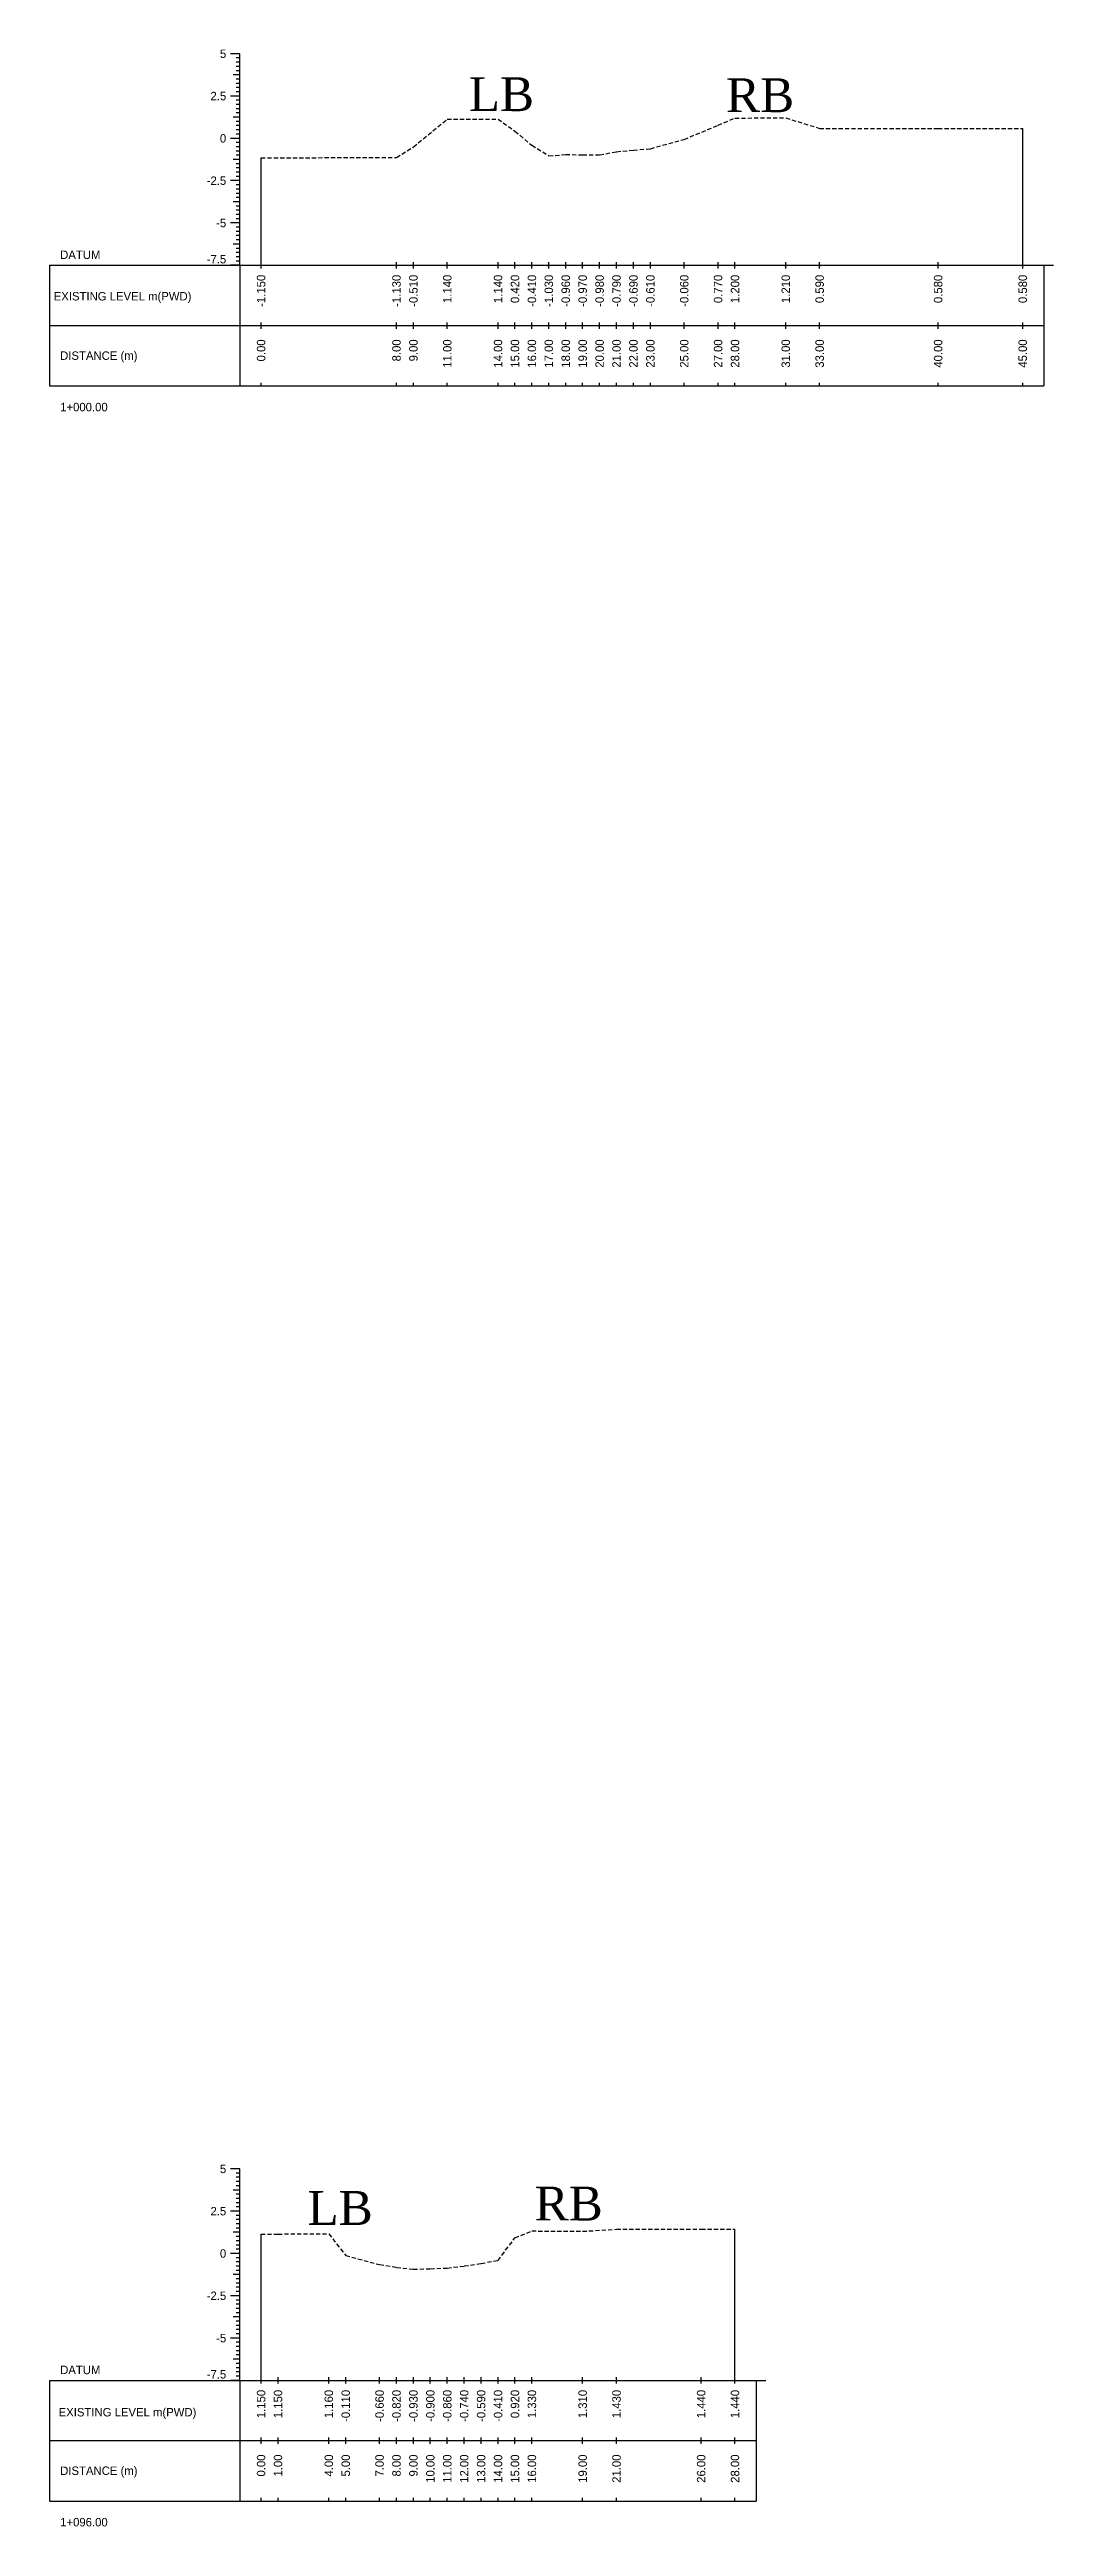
# Model space of a CAD drawing. Header units: inches. Extents: x 2917 to 4535, y -1482 to -1060.
# Drawn here: x 3397.8 to 3457.1, y -1482.3 to -1336 of the extents above; entities that cross this region are included whole.
import ezdxf
from ezdxf.enums import TextEntityAlignment as Align

# ---------------------------------------------------------------- set-up
doc = ezdxf.new("R2010")
doc.units = ezdxf.units.IN
doc.header["$MEASUREMENT"] = 0
doc.linetypes.add('HIDDEN', pattern=[0.375, 0.25, -0.125])
doc.layers.add('CS_Drawing', color=7, linetype='Continuous')
doc.layers.add('GL', color=3, linetype='HIDDEN')
doc.styles.add('romans', font='romans.shx')

msp = doc.modelspace()

# ---------------------------------------------------------------- texts
at = {"char_height": 2, "width": 27.1477, "attachment_point": 1, "style": 'romans'}
for s, insert in [('{\\fTimes New Roman|b0|i0|c0|p18;LB}', (3422.55, -1337.59)), ('{\\fTimes New Roman|b0|i0|c0|p18;RB}', (3437.75, -1337.65)), ('{\\fTimes New Roman|b0|i0|c0|p18;RB}', (3426.44, -1462.25)), ('{\\fTimes New Roman|b0|i0|c0|p18;LB}', (3413.02, -1462.51))]:
    msp.add_mtext(s, dxfattribs=dict(at, insert=insert))
at = {"layer": 'CS_Drawing'}
for s, p in [('5', (3408.22, -1336.2)), ('2.5', (3408.22, -1338.7)), ('0', (3408.22, -1341.2)), ('-2.5', (3408.22, -1343.7)), ('-5', (3408.22, -1346.2)), ('5', (3408.22, -1461.2)), ('2.5', (3408.22, -1463.7)), ('0', (3408.22, -1466.2)), ('-2.5', (3408.22, -1468.7)), ('-5', (3408.22, -1471.2))]:
    msp.add_text(s, height=0.5, dxfattribs=at).set_placement(p, align=Align.MIDDLE_RIGHT)
for s, p in [('DATUM', (3398.41, -1348.08)), ('EXISTING LEVEL m(PWD)', (3398.03, -1350.53)), ('DISTANCE (m)', (3398.41, -1354.04)), ('1+000.00', (3398.41, -1357.08)), ('DATUM', (3398.41, -1473.08)), ('EXISTING LEVEL m(PWD)', (3398.32, -1475.58)), ('DISTANCE (m)', (3398.41, -1479.04)), ('1+096.00', (3398.41, -1482.08))]:
    msp.add_text(s, height=0.5, dxfattribs=at).set_placement(p, align=Align.MIDDLE_LEFT)
for p in [(3408.22, -1348.59), (3408.22, -1473.59)]:
    msp.add_text('-7.5', height=0.5, dxfattribs=at).set_placement(p, align=Align.RIGHT)
for s, p in [('-1.150', (3410.28, -1349.26)), ('-1.130', (3418.28, -1349.26)), ('-0.510', (3419.28, -1349.26)), ('1.140', (3421.28, -1349.26)), ('1.140', (3424.28, -1349.26)), ('0.420', (3425.28, -1349.26)), ('-0.410', (3426.28, -1349.26)), ('-1.030', (3427.28, -1349.26)), ('-0.960', (3428.28, -1349.26)), ('-0.970', (3429.28, -1349.26)), ('-0.980', (3430.28, -1349.26)), ('-0.790', (3431.28, -1349.26)), ('-0.690', (3432.28, -1349.26)), ('-0.610', (3433.28, -1349.26)), ('-0.060', (3435.28, -1349.26)), ('0.770', (3437.28, -1349.26)), ('1.200', (3438.28, -1349.26)), ('1.210', (3441.28, -1349.26)), ('0.590', (3443.28, -1349.26)), ('0.580', (3450.28, -1349.26)), ('0.580', (3455.28, -1349.26)), ('0.00', (3410.28, -1353.08)), ('8.00', (3418.28, -1353.08)), ('9.00', (3419.28, -1353.08)), ('11.00', (3421.28, -1353.08)), ('14.00', (3424.28, -1353.08)), ('15.00', (3425.28, -1353.08)), ('16.00', (3426.28, -1353.08)), ('17.00', (3427.28, -1353.08)), ('18.00', (3428.28, -1353.08)), ('19.00', (3429.28, -1353.08)), ('20.00', (3430.28, -1353.08)), ('21.00', (3431.28, -1353.08)), ('22.00', (3432.28, -1353.08)), ('23.00', (3433.28, -1353.08)), ('25.00', (3435.28, -1353.08)), ('27.00', (3437.28, -1353.08)), ('28.00', (3438.28, -1353.08)), ('31.00', (3441.28, -1353.08)), ('33.00', (3443.28, -1353.08)), ('40.00', (3450.28, -1353.08)), ('45.00', (3455.28, -1353.08)), ('1.150', (3410.28, -1474.26)), ('1.150', (3411.28, -1474.26)), ('1.160', (3414.28, -1474.26)), ('-0.110', (3415.28, -1474.26)), ('-0.660', (3417.28, -1474.26)), ('-0.820', (3418.28, -1474.26)), ('-0.930', (3419.28, -1474.26)), ('-0.900', (3420.28, -1474.26)), ('-0.860', (3421.28, -1474.26)), ('-0.740', (3422.28, -1474.26)), ('-0.590', (3423.28, -1474.26)), ('-0.410', (3424.28, -1474.26)), ('0.920', (3425.28, -1474.26)), ('1.330', (3426.28, -1474.26)), ('1.310', (3429.28, -1474.26)), ('1.430', (3431.28, -1474.26)), ('1.440', (3436.28, -1474.26)), ('1.440', (3438.28, -1474.26)), ('0.00', (3410.28, -1478.08)), ('1.00', (3411.28, -1478.08)), ('4.00', (3414.28, -1478.08)), ('5.00', (3415.28, -1478.08)), ('7.00', (3417.28, -1478.08)), ('8.00', (3418.28, -1478.08)), ('9.00', (3419.28, -1478.08)), ('10.00', (3420.28, -1478.08)), ('11.00', (3421.28, -1478.08)), ('12.00', (3422.28, -1478.08)), ('13.00', (3423.28, -1478.08)), ('14.00', (3424.28, -1478.08)), ('15.00', (3425.28, -1478.08)), ('16.00', (3426.28, -1478.08)), ('19.00', (3429.28, -1478.08)), ('21.00', (3431.28, -1478.08)), ('26.00', (3436.28, -1478.08)), ('28.00', (3438.28, -1478.08))]:
    msp.add_text(s, height=0.5, rotation=90, dxfattribs=at).set_placement(p, align=Align.MIDDLE_RIGHT)

# ---------------------------------------------------------------- linework, layer by layer
at = {"layer": 'CS_Drawing'}
for p, q in [((3409.03, -1336.2), (3408.47, -1336.2)), ((3409.03, -1336.2), (3408.64, -1336.2)), ((3409.03, -1336.2), (3408.81, -1336.2)), ((3409.03, -1336.45), (3408.81, -1336.45)), ((3409.03, -1348.7), (3409.03, -1336.2)), ((3409.03, -1337.45), (3408.64, -1337.45)), ((3409.03, -1336.7), (3408.81, -1336.7)), ((3409.03, -1336.95), (3408.81, -1336.95)), ((3409.03, -1337.2), (3408.81, -1337.2)), ((3409.03, -1337.45), (3408.81, -1337.45)), ((3409.03, -1337.7), (3408.81, -1337.7)), ((3409.03, -1338.7), (3408.47, -1338.7)), ((3409.03, -1338.7), (3408.64, -1338.7)), ((3409.03, -1337.95), (3408.81, -1337.95)), ((3409.03, -1338.2), (3408.81, -1338.2)), ((3409.03, -1338.45), (3408.81, -1338.45)), ((3409.03, -1338.7), (3408.81, -1338.7)), ((3409.03, -1338.95), (3408.81, -1338.95)), ((3409.03, -1339.2), (3408.81, -1339.2)), ((3409.03, -1339.95), (3408.64, -1339.95)), ((3409.03, -1339.45), (3408.81, -1339.45)), ((3409.03, -1339.7), (3408.81, -1339.7)), ((3409.03, -1339.95), (3408.81, -1339.95)), ((3409.03, -1340.2), (3408.81, -1340.2)), ((3409.03, -1340.45), (3408.81, -1340.45)), ((3409.03, -1340.7), (3408.81, -1340.7)), ((3455.28, -1348.7), (3455.28, -1340.62)), ((3409.03, -1341.2), (3408.47, -1341.2)), ((3409.03, -1341.2), (3408.64, -1341.2)), ((3409.03, -1340.95), (3408.81, -1340.95)), ((3409.03, -1341.2), (3408.81, -1341.2)), ((3409.03, -1341.45), (3408.81, -1341.45)), ((3409.03, -1341.7), (3408.81, -1341.7)), ((3409.03, -1341.95), (3408.81, -1341.95)), ((3409.03, -1342.2), (3408.81, -1342.2)), ((3409.03, -1343.7), (3408.47, -1343.7)), ((3409.03, -1342.45), (3408.64, -1342.45)), ((3409.03, -1343.7), (3408.64, -1343.7)), ((3409.03, -1342.45), (3408.81, -1342.45)), ((3409.03, -1342.7), (3408.81, -1342.7)), ((3409.03, -1342.95), (3408.81, -1342.95)), ((3409.03, -1343.2), (3408.81, -1343.2)), ((3409.03, -1343.45), (3408.81, -1343.45)), ((3409.03, -1343.7), (3408.81, -1343.7)), ((3410.28, -1348.7), (3410.28, -1342.35)), ((3409.03, -1344.95), (3408.64, -1344.95)), ((3409.03, -1343.95), (3408.81, -1343.95)), ((3409.03, -1344.2), (3408.81, -1344.2)), ((3409.03, -1344.45), (3408.81, -1344.45)), ((3409.03, -1344.7), (3408.81, -1344.7)), ((3409.03, -1344.95), (3408.81, -1344.95)), ((3409.03, -1345.2), (3408.81, -1345.2)), ((3409.03, -1346.2), (3408.47, -1346.2)), ((3409.03, -1346.2), (3408.64, -1346.2)), ((3409.03, -1345.45), (3408.81, -1345.45)), ((3409.03, -1345.7), (3408.81, -1345.7)), ((3409.03, -1345.95), (3408.81, -1345.95)), ((3409.03, -1346.2), (3408.81, -1346.2)), ((3409.03, -1346.45), (3408.81, -1346.45)), ((3409.03, -1346.7), (3408.81, -1346.7)), ((3409.03, -1347.45), (3408.64, -1347.45)), ((3409.03, -1346.95), (3408.81, -1346.95)), ((3409.03, -1347.2), (3408.81, -1347.2)), ((3409.03, -1347.45), (3408.81, -1347.45)), ((3409.03, -1347.7), (3408.81, -1347.7)), ((3409.03, -1347.95), (3408.81, -1347.95)), ((3397.78, -1348.7), (3409.03, -1348.7)), ((3397.78, -1348.7), (3397.78, -1355.83)), ((3409.03, -1348.7), (3408.47, -1348.7)), ((3409.03, -1348.7), (3408.64, -1348.7)), ((3409.03, -1348.2), (3408.81, -1348.2)), ((3409.03, -1348.45), (3408.81, -1348.45)), ((3409.03, -1348.7), (3408.81, -1348.7)), ((3409.03, -1348.7), (3456.53, -1348.7)), ((3409.03, -1348.7), (3409.03, -1355.83)), ((3410.28, -1348.89), (3410.28, -1348.51)), ((3418.28, -1348.89), (3418.28, -1348.51)), ((3419.28, -1348.89), (3419.28, -1348.51)), ((3421.28, -1348.89), (3421.28, -1348.51)), ((3424.28, -1348.89), (3424.28, -1348.51)), ((3425.28, -1348.89), (3425.28, -1348.51)), ((3426.28, -1348.89), (3426.28, -1348.51)), ((3427.28, -1348.89), (3427.28, -1348.51)), ((3428.28, -1348.89), (3428.28, -1348.51)), ((3429.28, -1348.89), (3429.28, -1348.51)), ((3430.28, -1348.89), (3430.28, -1348.51)), ((3431.28, -1348.89), (3431.28, -1348.51)), ((3432.28, -1348.89), (3432.28, -1348.51)), ((3433.28, -1348.89), (3433.28, -1348.51)), ((3435.28, -1348.89), (3435.28, -1348.51)), ((3437.28, -1348.89), (3437.28, -1348.51)), ((3438.28, -1348.89), (3438.28, -1348.51)), ((3441.28, -1348.89), (3441.28, -1348.51)), ((3443.28, -1348.89), (3443.28, -1348.51)), ((3450.28, -1348.89), (3450.28, -1348.51)), ((3455.28, -1348.89), (3455.28, -1348.51)), ((3456.53, -1348.7), (3457.1, -1348.7)), ((3456.53, -1348.7), (3456.93, -1348.7)), ((3456.53, -1348.7), (3456.76, -1348.7)), ((3456.53, -1348.7), (3456.53, -1355.83)), ((3397.78, -1352.26), (3409.03, -1352.26)), ((3409.03, -1352.26), (3456.53, -1352.26)), ((3409.03, -1352.26), (3456.53, -1352.26)), ((3410.28, -1352.45), (3410.28, -1352.08)), ((3418.28, -1352.45), (3418.28, -1352.08)), ((3419.28, -1352.45), (3419.28, -1352.08)), ((3421.28, -1352.45), (3421.28, -1352.08)), ((3424.28, -1352.45), (3424.28, -1352.08)), ((3425.28, -1352.45), (3425.28, -1352.08)), ((3426.28, -1352.45), (3426.28, -1352.08)), ((3427.28, -1352.45), (3427.28, -1352.08)), ((3428.28, -1352.45), (3428.28, -1352.08)), ((3429.28, -1352.45), (3429.28, -1352.08)), ((3430.28, -1352.45), (3430.28, -1352.08)), ((3431.28, -1352.45), (3431.28, -1352.08)), ((3432.28, -1352.45), (3432.28, -1352.08)), ((3433.28, -1352.45), (3433.28, -1352.08)), ((3435.28, -1352.45), (3435.28, -1352.08)), ((3437.28, -1352.45), (3437.28, -1352.08)), ((3438.28, -1352.45), (3438.28, -1352.08)), ((3441.28, -1352.45), (3441.28, -1352.08)), ((3443.28, -1352.45), (3443.28, -1352.08)), ((3450.28, -1352.45), (3450.28, -1352.08)), ((3455.28, -1352.45), (3455.28, -1352.08)), ((3397.78, -1355.83), (3409.03, -1355.83)), ((3409.03, -1355.83), (3456.53, -1355.83)), ((3410.28, -1355.83), (3410.28, -1355.64)), ((3418.28, -1355.83), (3418.28, -1355.64)), ((3419.28, -1355.83), (3419.28, -1355.64)), ((3421.28, -1355.83), (3421.28, -1355.64)), ((3424.28, -1355.83), (3424.28, -1355.64)), ((3425.28, -1355.83), (3425.28, -1355.64)), ((3426.28, -1355.83), (3426.28, -1355.64)), ((3427.28, -1355.83), (3427.28, -1355.64)), ((3428.28, -1355.83), (3428.28, -1355.64)), ((3429.28, -1355.83), (3429.28, -1355.64)), ((3430.28, -1355.83), (3430.28, -1355.64)), ((3431.28, -1355.83), (3431.28, -1355.64)), ((3432.28, -1355.83), (3432.28, -1355.64)), ((3433.28, -1355.83), (3433.28, -1355.64)), ((3435.28, -1355.83), (3435.28, -1355.64)), ((3437.28, -1355.83), (3437.28, -1355.64)), ((3438.28, -1355.83), (3438.28, -1355.64)), ((3441.28, -1355.83), (3441.28, -1355.64)), ((3443.28, -1355.83), (3443.28, -1355.64)), ((3450.28, -1355.83), (3450.28, -1355.64)), ((3455.28, -1355.83), (3455.28, -1355.64)), ((3409.03, -1461.2), (3408.47, -1461.2)), ((3409.03, -1461.2), (3408.64, -1461.2)), ((3409.03, -1461.2), (3408.81, -1461.2)), ((3409.03, -1461.45), (3408.81, -1461.45)), ((3409.03, -1461.7), (3408.81, -1461.7)), ((3409.03, -1461.95), (3408.81, -1461.95)), ((3409.03, -1462.2), (3408.81, -1462.2)), ((3409.03, -1473.7), (3409.03, -1461.2)), ((3409.03, -1463.7), (3408.47, -1463.7)), ((3409.03, -1462.45), (3408.64, -1462.45)), ((3409.03, -1463.7), (3408.64, -1463.7)), ((3409.03, -1462.45), (3408.81, -1462.45)), ((3409.03, -1462.7), (3408.81, -1462.7)), ((3409.03, -1462.95), (3408.81, -1462.95)), ((3409.03, -1463.2), (3408.81, -1463.2)), ((3409.03, -1463.45), (3408.81, -1463.45)), ((3409.03, -1463.7), (3408.81, -1463.7)), ((3409.03, -1464.95), (3408.64, -1464.95)), ((3409.03, -1463.95), (3408.81, -1463.95)), ((3409.03, -1464.2), (3408.81, -1464.2)), ((3409.03, -1464.45), (3408.81, -1464.45)), ((3409.03, -1464.7), (3408.81, -1464.7)), ((3409.03, -1464.95), (3408.81, -1464.95)), ((3409.03, -1465.2), (3408.81, -1465.2)), ((3410.28, -1473.7), (3410.28, -1465.05)), ((3438.28, -1473.7), (3438.28, -1464.76)), ((3409.03, -1466.2), (3408.47, -1466.2)), ((3409.03, -1466.2), (3408.64, -1466.2)), ((3409.03, -1465.45), (3408.81, -1465.45)), ((3409.03, -1465.7), (3408.81, -1465.7)), ((3409.03, -1465.95), (3408.81, -1465.95)), ((3409.03, -1466.2), (3408.81, -1466.2)), ((3409.03, -1466.45), (3408.81, -1466.45)), ((3409.03, -1466.7), (3408.81, -1466.7)), ((3409.03, -1467.45), (3408.64, -1467.45)), ((3409.03, -1466.95), (3408.81, -1466.95)), ((3409.03, -1467.2), (3408.81, -1467.2)), ((3409.03, -1467.45), (3408.81, -1467.45)), ((3409.03, -1467.7), (3408.81, -1467.7)), ((3409.03, -1467.95), (3408.81, -1467.95)), ((3409.03, -1468.2), (3408.81, -1468.2)), ((3409.03, -1468.7), (3408.47, -1468.7)), ((3409.03, -1468.7), (3408.64, -1468.7)), ((3409.03, -1468.45), (3408.81, -1468.45)), ((3409.03, -1468.7), (3408.81, -1468.7)), ((3409.03, -1468.95), (3408.81, -1468.95)), ((3409.03, -1469.2), (3408.81, -1469.2)), ((3409.03, -1469.45), (3408.81, -1469.45)), ((3409.03, -1469.95), (3408.64, -1469.95)), ((3409.03, -1469.7), (3408.81, -1469.7)), ((3409.03, -1469.95), (3408.81, -1469.95)), ((3409.03, -1470.2), (3408.81, -1470.2)), ((3409.03, -1470.45), (3408.81, -1470.45)), ((3409.03, -1470.7), (3408.81, -1470.7)), ((3409.03, -1470.95), (3408.81, -1470.95)), ((3409.03, -1471.2), (3408.47, -1471.2)), ((3409.03, -1471.2), (3408.64, -1471.2)), ((3409.03, -1472.45), (3408.64, -1472.45)), ((3409.03, -1471.2), (3408.81, -1471.2)), ((3409.03, -1471.45), (3408.81, -1471.45)), ((3409.03, -1471.7), (3408.81, -1471.7)), ((3409.03, -1471.95), (3408.81, -1471.95)), ((3409.03, -1472.2), (3408.81, -1472.2)), ((3409.03, -1472.45), (3408.81, -1472.45)), ((3397.78, -1473.7), (3409.03, -1473.7)), ((3397.78, -1473.7), (3397.78, -1480.83)), ((3409.03, -1473.7), (3408.47, -1473.7)), ((3409.03, -1473.7), (3408.64, -1473.7)), ((3409.03, -1472.7), (3408.81, -1472.7)), ((3409.03, -1472.95), (3408.81, -1472.95)), ((3409.03, -1473.2), (3408.81, -1473.2)), ((3409.03, -1473.45), (3408.81, -1473.45)), ((3409.03, -1473.7), (3408.81, -1473.7)), ((3409.03, -1473.7), (3439.53, -1473.7)), ((3409.03, -1473.7), (3409.03, -1480.83)), ((3410.28, -1473.89), (3410.28, -1473.51)), ((3411.28, -1473.89), (3411.28, -1473.51)), ((3414.28, -1473.89), (3414.28, -1473.51)), ((3415.28, -1473.89), (3415.28, -1473.51)), ((3417.28, -1473.89), (3417.28, -1473.51)), ((3418.28, -1473.89), (3418.28, -1473.51)), ((3419.28, -1473.89), (3419.28, -1473.51)), ((3420.28, -1473.89), (3420.28, -1473.51)), ((3421.28, -1473.89), (3421.28, -1473.51)), ((3422.28, -1473.89), (3422.28, -1473.51)), ((3423.28, -1473.89), (3423.28, -1473.51)), ((3424.28, -1473.89), (3424.28, -1473.51)), ((3425.28, -1473.89), (3425.28, -1473.51)), ((3426.28, -1473.89), (3426.28, -1473.51)), ((3429.28, -1473.89), (3429.28, -1473.51)), ((3431.28, -1473.89), (3431.28, -1473.51)), ((3436.28, -1473.89), (3436.28, -1473.51)), ((3438.28, -1473.89), (3438.28, -1473.51)), ((3439.53, -1473.7), (3440.1, -1473.7)), ((3439.53, -1473.7), (3439.93, -1473.7)), ((3439.53, -1473.7), (3439.76, -1473.7)), ((3439.53, -1473.7), (3439.53, -1480.83)), ((3397.78, -1477.26), (3409.03, -1477.26)), ((3409.03, -1477.26), (3439.53, -1477.26)), ((3409.03, -1477.26), (3439.53, -1477.26)), ((3410.28, -1477.45), (3410.28, -1477.08)), ((3411.28, -1477.45), (3411.28, -1477.08)), ((3414.28, -1477.45), (3414.28, -1477.08)), ((3415.28, -1477.45), (3415.28, -1477.08)), ((3417.28, -1477.45), (3417.28, -1477.08)), ((3418.28, -1477.45), (3418.28, -1477.08)), ((3419.28, -1477.45), (3419.28, -1477.08)), ((3420.28, -1477.45), (3420.28, -1477.08)), ((3421.28, -1477.45), (3421.28, -1477.08)), ((3422.28, -1477.45), (3422.28, -1477.08)), ((3423.28, -1477.45), (3423.28, -1477.08)), ((3424.28, -1477.45), (3424.28, -1477.08)), ((3425.28, -1477.45), (3425.28, -1477.08)), ((3426.28, -1477.45), (3426.28, -1477.08)), ((3429.28, -1477.45), (3429.28, -1477.08)), ((3431.28, -1477.45), (3431.28, -1477.08)), ((3436.28, -1477.45), (3436.28, -1477.08)), ((3438.28, -1477.45), (3438.28, -1477.08)), ((3397.78, -1480.83), (3409.03, -1480.83)), ((3409.03, -1480.83), (3439.53, -1480.83)), ((3410.28, -1480.83), (3410.28, -1480.64)), ((3411.28, -1480.83), (3411.28, -1480.64)), ((3414.28, -1480.83), (3414.28, -1480.64)), ((3415.28, -1480.83), (3415.28, -1480.64)), ((3417.28, -1480.83), (3417.28, -1480.64)), ((3418.28, -1480.83), (3418.28, -1480.64)), ((3419.28, -1480.83), (3419.28, -1480.64)), ((3420.28, -1480.83), (3420.28, -1480.64)), ((3421.28, -1480.83), (3421.28, -1480.64)), ((3422.28, -1480.83), (3422.28, -1480.64)), ((3423.28, -1480.83), (3423.28, -1480.64)), ((3424.28, -1480.83), (3424.28, -1480.64)), ((3425.28, -1480.83), (3425.28, -1480.64)), ((3426.28, -1480.83), (3426.28, -1480.64)), ((3429.28, -1480.83), (3429.28, -1480.64)), ((3431.28, -1480.83), (3431.28, -1480.64)), ((3436.28, -1480.83), (3436.28, -1480.64)), ((3438.28, -1480.83), (3438.28, -1480.64))]:
    msp.add_line(p, q, dxfattribs=at)
at = {"layer": 'GL'}
for points in [[(3410.28, -1342.35), (3418.28, -1342.33), (3419.28, -1341.71), (3421.28, -1340.06), (3424.28, -1340.06), (3425.28, -1340.78), (3426.28, -1341.61), (3427.28, -1342.23), (3428.28, -1342.16), (3429.28, -1342.17), (3430.28, -1342.18), (3431.28, -1341.99), (3432.28, -1341.89), (3433.28, -1341.81), (3435.28, -1341.26), (3437.28, -1340.43), (3438.28, -1340), (3441.28, -1339.99), (3443.28, -1340.61), (3450.28, -1340.62), (3455.28, -1340.62)], [(3410.28, -1465.05), (3411.28, -1465.05), (3414.28, -1465.04), (3415.28, -1466.31), (3417.28, -1466.86), (3418.28, -1467.02), (3419.28, -1467.13), (3420.28, -1467.1), (3421.28, -1467.06), (3422.28, -1466.94), (3423.28, -1466.79), (3424.28, -1466.61), (3425.28, -1465.28), (3426.28, -1464.87), (3429.28, -1464.89), (3431.28, -1464.77), (3436.28, -1464.76), (3438.28, -1464.76)]]:
    msp.add_lwpolyline(points, dxfattribs=at)

msp.set_redraw_order([(e.dxf.handle, doc.entitydb.next_handle()) for e in msp.query("TEXT MTEXT ATTDEF DIMENSION ARC_DIMENSION")])  # texts and dimensions are drawn at this point

doc.saveas('drawing.dxf')
